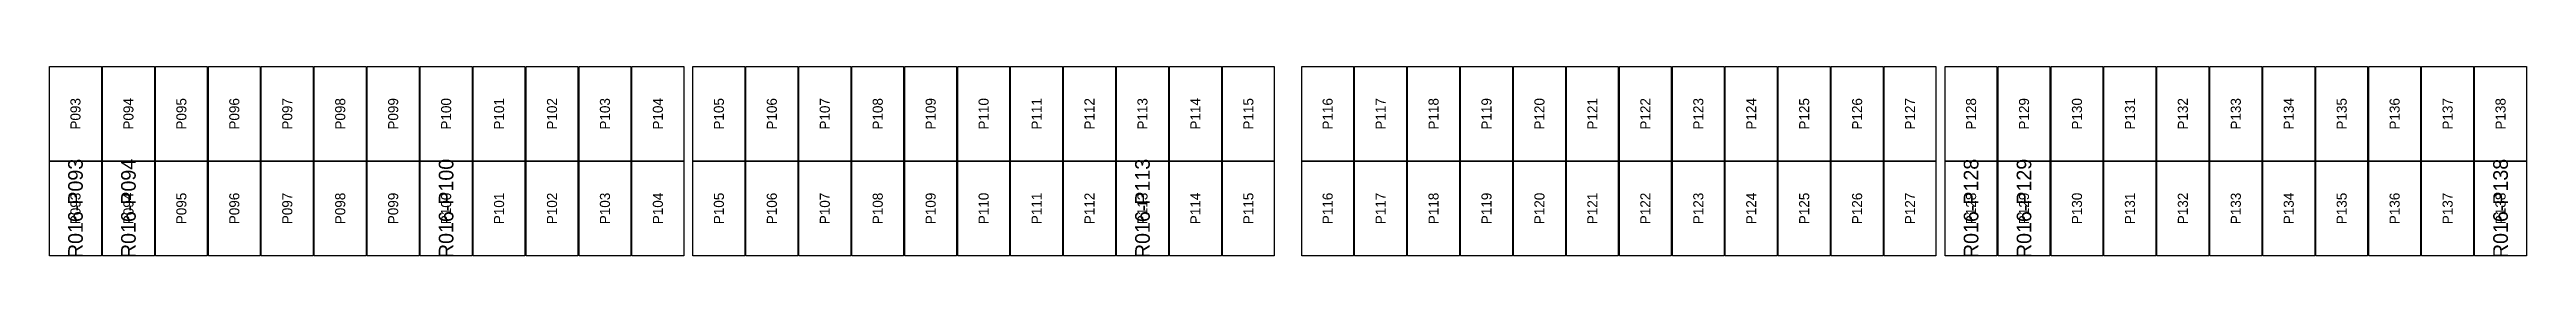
# Model space of a CAD drawing. Extents: x 296295 to 296770, y 651564 to 652121.
# Drawn here: x 296476.8 to 296530.9, y 652059.8 to 652063.9 of the extents above; entities that cross this region are included whole.
import ezdxf
from ezdxf.enums import TextEntityAlignment as Align

# ---------------------------------------------------------------- set-up
doc = ezdxf.new("R2010")
doc.units = 0

msp = doc.modelspace()

# ---------------------------------------------------------------- texts
at = {"layer": 'DEFECT_LABELS'}
for s, p in [('R016-P093', (296477.341, 652060.834)), ('R016-P094', (296478.499, 652060.834)), ('R016-P100', (296485.447, 652060.834)), ('R016-P113', (296500.677, 652060.834)), ('R016-P128', (296518.799, 652060.834)), ('R016-P129', (296519.957, 652060.834)), ('R016-P138', (296530.379, 652060.834))]:
    msp.add_text(s, height=0.32, rotation=90, dxfattribs=at).set_placement(p, align=Align.MIDDLE_CENTER)
at = {"layer": 'PANEL_POSITION'}
for s, p in [('P093', (296477.341, 652062.897)), ('P094', (296478.499, 652062.897)), ('P095', (296479.657, 652062.897)), ('P096', (296480.815, 652062.897)), ('P097', (296481.973, 652062.897)), ('P098', (296483.131, 652062.897)), ('P099', (296484.289, 652062.897)), ('P100', (296485.447, 652062.897)), ('P101', (296486.605, 652062.897)), ('P102', (296487.763, 652062.897)), ('P103', (296488.921, 652062.897)), ('P104', (296490.079, 652062.897)), ('P105', (296491.413, 652062.897)), ('P106', (296492.571, 652062.897)), ('P107', (296493.729, 652062.897)), ('P108', (296494.887, 652062.897)), ('P109', (296496.045, 652062.897)), ('P110', (296497.203, 652062.897)), ('P111', (296498.361, 652062.897)), ('P112', (296499.519, 652062.897)), ('P113', (296500.677, 652062.897)), ('P114', (296501.835, 652062.897)), ('P115', (296502.993, 652062.897)), ('P116', (296504.727, 652062.897)), ('P117', (296505.885, 652062.897)), ('P118', (296507.043, 652062.897)), ('P119', (296508.201, 652062.897)), ('P120', (296509.359, 652062.897)), ('P121', (296510.517, 652062.897)), ('P122', (296511.675, 652062.897)), ('P123', (296512.833, 652062.897)), ('P124', (296513.991, 652062.897)), ('P125', (296515.149, 652062.897)), ('P126', (296516.307, 652062.897)), ('P127', (296517.465, 652062.897)), ('P128', (296518.799, 652062.897)), ('P129', (296519.957, 652062.897)), ('P130', (296521.115, 652062.897)), ('P131', (296522.273, 652062.897)), ('P132', (296523.431, 652062.897)), ('P133', (296524.589, 652062.897)), ('P134', (296525.747, 652062.897)), ('P135', (296526.905, 652062.897)), ('P136', (296528.063, 652062.897)), ('P137', (296529.221, 652062.897)), ('P138', (296530.379, 652062.897)), ('P093', (296477.341, 652060.834)), ('P094', (296478.499, 652060.834)), ('P095', (296479.657, 652060.834)), ('P096', (296480.815, 652060.834)), ('P097', (296481.973, 652060.834)), ('P098', (296483.131, 652060.834)), ('P099', (296484.289, 652060.834)), ('P100', (296485.447, 652060.834)), ('P101', (296486.605, 652060.834)), ('P102', (296487.763, 652060.834)), ('P103', (296488.921, 652060.834)), ('P104', (296490.079, 652060.834)), ('P105', (296491.413, 652060.834)), ('P106', (296492.571, 652060.834)), ('P107', (296493.729, 652060.834)), ('P108', (296494.887, 652060.834)), ('P109', (296496.045, 652060.834)), ('P110', (296497.203, 652060.834)), ('P111', (296498.361, 652060.834)), ('P112', (296499.519, 652060.834)), ('P113', (296500.677, 652060.834)), ('P114', (296501.835, 652060.834)), ('P115', (296502.993, 652060.834)), ('P116', (296504.727, 652060.834)), ('P117', (296505.885, 652060.834)), ('P118', (296507.043, 652060.834)), ('P119', (296508.201, 652060.834)), ('P120', (296509.359, 652060.834)), ('P121', (296510.517, 652060.834)), ('P122', (296511.675, 652060.834)), ('P123', (296512.833, 652060.834)), ('P124', (296513.991, 652060.834)), ('P125', (296515.149, 652060.834)), ('P126', (296516.307, 652060.834)), ('P127', (296517.465, 652060.834)), ('P128', (296518.799, 652060.834)), ('P129', (296519.957, 652060.834)), ('P130', (296521.115, 652060.834)), ('P131', (296522.273, 652060.834)), ('P132', (296523.431, 652060.834)), ('P133', (296524.589, 652060.834)), ('P134', (296525.747, 652060.834)), ('P135', (296526.905, 652060.834)), ('P136', (296528.063, 652060.834)), ('P137', (296529.221, 652060.834)), ('P138', (296530.379, 652060.834))]:
    msp.add_text(s, height=0.22, rotation=90, dxfattribs=at).set_placement(p, align=Align.MIDDLE_CENTER)

# ---------------------------------------------------------------- linework, layer by layer
at = {"layer": 'DEFECTIVE_PANELS'}
for points in [[(296476.774, 652061.866), (296477.908, 652061.866), (296477.908, 652059.803), (296476.774, 652059.803)], [(296477.932, 652061.866), (296479.066, 652061.866), (296479.066, 652059.803), (296477.932, 652059.803)], [(296484.88, 652061.866), (296486.014, 652061.866), (296486.014, 652059.803), (296484.88, 652059.803)], [(296500.11, 652061.866), (296501.244, 652061.866), (296501.244, 652059.803), (296500.11, 652059.803)], [(296518.232, 652061.866), (296519.366, 652061.866), (296519.366, 652059.803), (296518.232, 652059.803)], [(296519.39, 652061.866), (296520.524, 652061.866), (296520.524, 652059.803), (296519.39, 652059.803)], [(296529.812, 652061.866), (296530.946, 652061.866), (296530.946, 652059.803), (296529.812, 652059.803)]]:
    msp.add_lwpolyline(points, close=True, dxfattribs=at)
at = {"layer": 'PANELS_MASTER'}
for points in [[(296476.774, 652063.929), (296477.908, 652063.929), (296477.908, 652061.866), (296476.774, 652061.866)], [(296477.932, 652063.929), (296479.066, 652063.929), (296479.066, 652061.866), (296477.932, 652061.866)], [(296479.09, 652063.929), (296480.224, 652063.929), (296480.224, 652061.866), (296479.09, 652061.866)], [(296480.248, 652063.929), (296481.382, 652063.929), (296481.382, 652061.866), (296480.248, 652061.866)], [(296481.406, 652063.929), (296482.54, 652063.929), (296482.54, 652061.866), (296481.406, 652061.866)], [(296482.564, 652063.929), (296483.698, 652063.929), (296483.698, 652061.866), (296482.564, 652061.866)], [(296483.722, 652063.929), (296484.856, 652063.929), (296484.856, 652061.866), (296483.722, 652061.866)], [(296484.88, 652063.929), (296486.014, 652063.929), (296486.014, 652061.866), (296484.88, 652061.866)], [(296486.038, 652063.929), (296487.172, 652063.929), (296487.172, 652061.866), (296486.038, 652061.866)], [(296487.196, 652063.929), (296488.33, 652063.929), (296488.33, 652061.866), (296487.196, 652061.866)], [(296488.354, 652063.929), (296489.488, 652063.929), (296489.488, 652061.866), (296488.354, 652061.866)], [(296489.512, 652063.929), (296490.646, 652063.929), (296490.646, 652061.866), (296489.512, 652061.866)], [(296490.846, 652063.929), (296491.98, 652063.929), (296491.98, 652061.866), (296490.846, 652061.866)], [(296492.004, 652063.929), (296493.138, 652063.929), (296493.138, 652061.866), (296492.004, 652061.866)], [(296493.162, 652063.929), (296494.296, 652063.929), (296494.296, 652061.866), (296493.162, 652061.866)], [(296494.32, 652063.929), (296495.454, 652063.929), (296495.454, 652061.866), (296494.32, 652061.866)], [(296495.478, 652063.929), (296496.612, 652063.929), (296496.612, 652061.866), (296495.478, 652061.866)], [(296496.636, 652063.929), (296497.77, 652063.929), (296497.77, 652061.866), (296496.636, 652061.866)], [(296497.794, 652063.929), (296498.928, 652063.929), (296498.928, 652061.866), (296497.794, 652061.866)], [(296498.952, 652063.929), (296500.086, 652063.929), (296500.086, 652061.866), (296498.952, 652061.866)], [(296500.11, 652063.929), (296501.244, 652063.929), (296501.244, 652061.866), (296500.11, 652061.866)], [(296501.268, 652063.929), (296502.402, 652063.929), (296502.402, 652061.866), (296501.268, 652061.866)], [(296502.426, 652063.929), (296503.56, 652063.929), (296503.56, 652061.866), (296502.426, 652061.866)], [(296504.16, 652063.929), (296505.294, 652063.929), (296505.294, 652061.866), (296504.16, 652061.866)], [(296505.318, 652063.929), (296506.452, 652063.929), (296506.452, 652061.866), (296505.318, 652061.866)], [(296506.476, 652063.929), (296507.61, 652063.929), (296507.61, 652061.866), (296506.476, 652061.866)], [(296507.634, 652063.929), (296508.768, 652063.929), (296508.768, 652061.866), (296507.634, 652061.866)], [(296508.792, 652063.929), (296509.926, 652063.929), (296509.926, 652061.866), (296508.792, 652061.866)], [(296509.95, 652063.929), (296511.084, 652063.929), (296511.084, 652061.866), (296509.95, 652061.866)], [(296511.108, 652063.929), (296512.242, 652063.929), (296512.242, 652061.866), (296511.108, 652061.866)], [(296512.266, 652063.929), (296513.4, 652063.929), (296513.4, 652061.866), (296512.266, 652061.866)], [(296513.424, 652063.929), (296514.558, 652063.929), (296514.558, 652061.866), (296513.424, 652061.866)], [(296514.582, 652063.929), (296515.716, 652063.929), (296515.716, 652061.866), (296514.582, 652061.866)], [(296515.74, 652063.929), (296516.874, 652063.929), (296516.874, 652061.866), (296515.74, 652061.866)], [(296516.898, 652063.929), (296518.032, 652063.929), (296518.032, 652061.866), (296516.898, 652061.866)], [(296518.232, 652063.929), (296519.366, 652063.929), (296519.366, 652061.866), (296518.232, 652061.866)], [(296519.39, 652063.929), (296520.524, 652063.929), (296520.524, 652061.866), (296519.39, 652061.866)], [(296520.548, 652063.929), (296521.682, 652063.929), (296521.682, 652061.866), (296520.548, 652061.866)], [(296521.706, 652063.929), (296522.84, 652063.929), (296522.84, 652061.866), (296521.706, 652061.866)], [(296522.864, 652063.929), (296523.998, 652063.929), (296523.998, 652061.866), (296522.864, 652061.866)], [(296524.022, 652063.929), (296525.156, 652063.929), (296525.156, 652061.866), (296524.022, 652061.866)], [(296525.18, 652063.929), (296526.314, 652063.929), (296526.314, 652061.866), (296525.18, 652061.866)], [(296526.338, 652063.929), (296527.472, 652063.929), (296527.472, 652061.866), (296526.338, 652061.866)], [(296527.496, 652063.929), (296528.63, 652063.929), (296528.63, 652061.866), (296527.496, 652061.866)], [(296528.654, 652063.929), (296529.788, 652063.929), (296529.788, 652061.866), (296528.654, 652061.866)], [(296529.812, 652063.929), (296530.946, 652063.929), (296530.946, 652061.866), (296529.812, 652061.866)], [(296479.09, 652061.866), (296480.224, 652061.866), (296480.224, 652059.803), (296479.09, 652059.803)], [(296480.248, 652061.866), (296481.382, 652061.866), (296481.382, 652059.803), (296480.248, 652059.803)], [(296481.406, 652061.866), (296482.54, 652061.866), (296482.54, 652059.803), (296481.406, 652059.803)], [(296482.564, 652061.866), (296483.698, 652061.866), (296483.698, 652059.803), (296482.564, 652059.803)], [(296483.722, 652061.866), (296484.856, 652061.866), (296484.856, 652059.803), (296483.722, 652059.803)], [(296486.038, 652061.866), (296487.172, 652061.866), (296487.172, 652059.803), (296486.038, 652059.803)], [(296487.196, 652061.866), (296488.33, 652061.866), (296488.33, 652059.803), (296487.196, 652059.803)], [(296488.354, 652061.866), (296489.488, 652061.866), (296489.488, 652059.803), (296488.354, 652059.803)], [(296489.512, 652061.866), (296490.646, 652061.866), (296490.646, 652059.803), (296489.512, 652059.803)], [(296490.846, 652061.866), (296491.98, 652061.866), (296491.98, 652059.803), (296490.846, 652059.803)], [(296492.004, 652061.866), (296493.138, 652061.866), (296493.138, 652059.803), (296492.004, 652059.803)], [(296493.162, 652061.866), (296494.296, 652061.866), (296494.296, 652059.803), (296493.162, 652059.803)], [(296494.32, 652061.866), (296495.454, 652061.866), (296495.454, 652059.803), (296494.32, 652059.803)], [(296495.478, 652061.866), (296496.612, 652061.866), (296496.612, 652059.803), (296495.478, 652059.803)], [(296496.636, 652061.866), (296497.77, 652061.866), (296497.77, 652059.803), (296496.636, 652059.803)], [(296497.794, 652061.866), (296498.928, 652061.866), (296498.928, 652059.803), (296497.794, 652059.803)], [(296498.952, 652061.866), (296500.086, 652061.866), (296500.086, 652059.803), (296498.952, 652059.803)], [(296501.268, 652061.866), (296502.402, 652061.866), (296502.402, 652059.803), (296501.268, 652059.803)], [(296502.426, 652061.866), (296503.56, 652061.866), (296503.56, 652059.803), (296502.426, 652059.803)], [(296504.16, 652061.866), (296505.294, 652061.866), (296505.294, 652059.803), (296504.16, 652059.803)], [(296505.318, 652061.866), (296506.452, 652061.866), (296506.452, 652059.803), (296505.318, 652059.803)], [(296506.476, 652061.866), (296507.61, 652061.866), (296507.61, 652059.803), (296506.476, 652059.803)], [(296507.634, 652061.866), (296508.768, 652061.866), (296508.768, 652059.803), (296507.634, 652059.803)], [(296508.792, 652061.866), (296509.926, 652061.866), (296509.926, 652059.803), (296508.792, 652059.803)], [(296509.95, 652061.866), (296511.084, 652061.866), (296511.084, 652059.803), (296509.95, 652059.803)], [(296511.108, 652061.866), (296512.242, 652061.866), (296512.242, 652059.803), (296511.108, 652059.803)], [(296512.266, 652061.866), (296513.4, 652061.866), (296513.4, 652059.803), (296512.266, 652059.803)], [(296513.424, 652061.866), (296514.558, 652061.866), (296514.558, 652059.803), (296513.424, 652059.803)], [(296514.582, 652061.866), (296515.716, 652061.866), (296515.716, 652059.803), (296514.582, 652059.803)], [(296515.74, 652061.866), (296516.874, 652061.866), (296516.874, 652059.803), (296515.74, 652059.803)], [(296516.898, 652061.866), (296518.032, 652061.866), (296518.032, 652059.803), (296516.898, 652059.803)], [(296520.548, 652061.866), (296521.682, 652061.866), (296521.682, 652059.803), (296520.548, 652059.803)], [(296521.706, 652061.866), (296522.84, 652061.866), (296522.84, 652059.803), (296521.706, 652059.803)], [(296522.864, 652061.866), (296523.998, 652061.866), (296523.998, 652059.803), (296522.864, 652059.803)], [(296524.022, 652061.866), (296525.156, 652061.866), (296525.156, 652059.803), (296524.022, 652059.803)], [(296525.18, 652061.866), (296526.314, 652061.866), (296526.314, 652059.803), (296525.18, 652059.803)], [(296526.338, 652061.866), (296527.472, 652061.866), (296527.472, 652059.803), (296526.338, 652059.803)], [(296527.496, 652061.866), (296528.63, 652061.866), (296528.63, 652059.803), (296527.496, 652059.803)], [(296528.654, 652061.866), (296529.788, 652061.866), (296529.788, 652059.803), (296528.654, 652059.803)]]:
    msp.add_lwpolyline(points, close=True, dxfattribs=at)

msp.set_redraw_order([(e.dxf.handle, doc.entitydb.next_handle()) for e in msp.query("TEXT MTEXT ATTDEF DIMENSION ARC_DIMENSION")])  # texts and dimensions are drawn at this point

doc.saveas('drawing.dxf')
